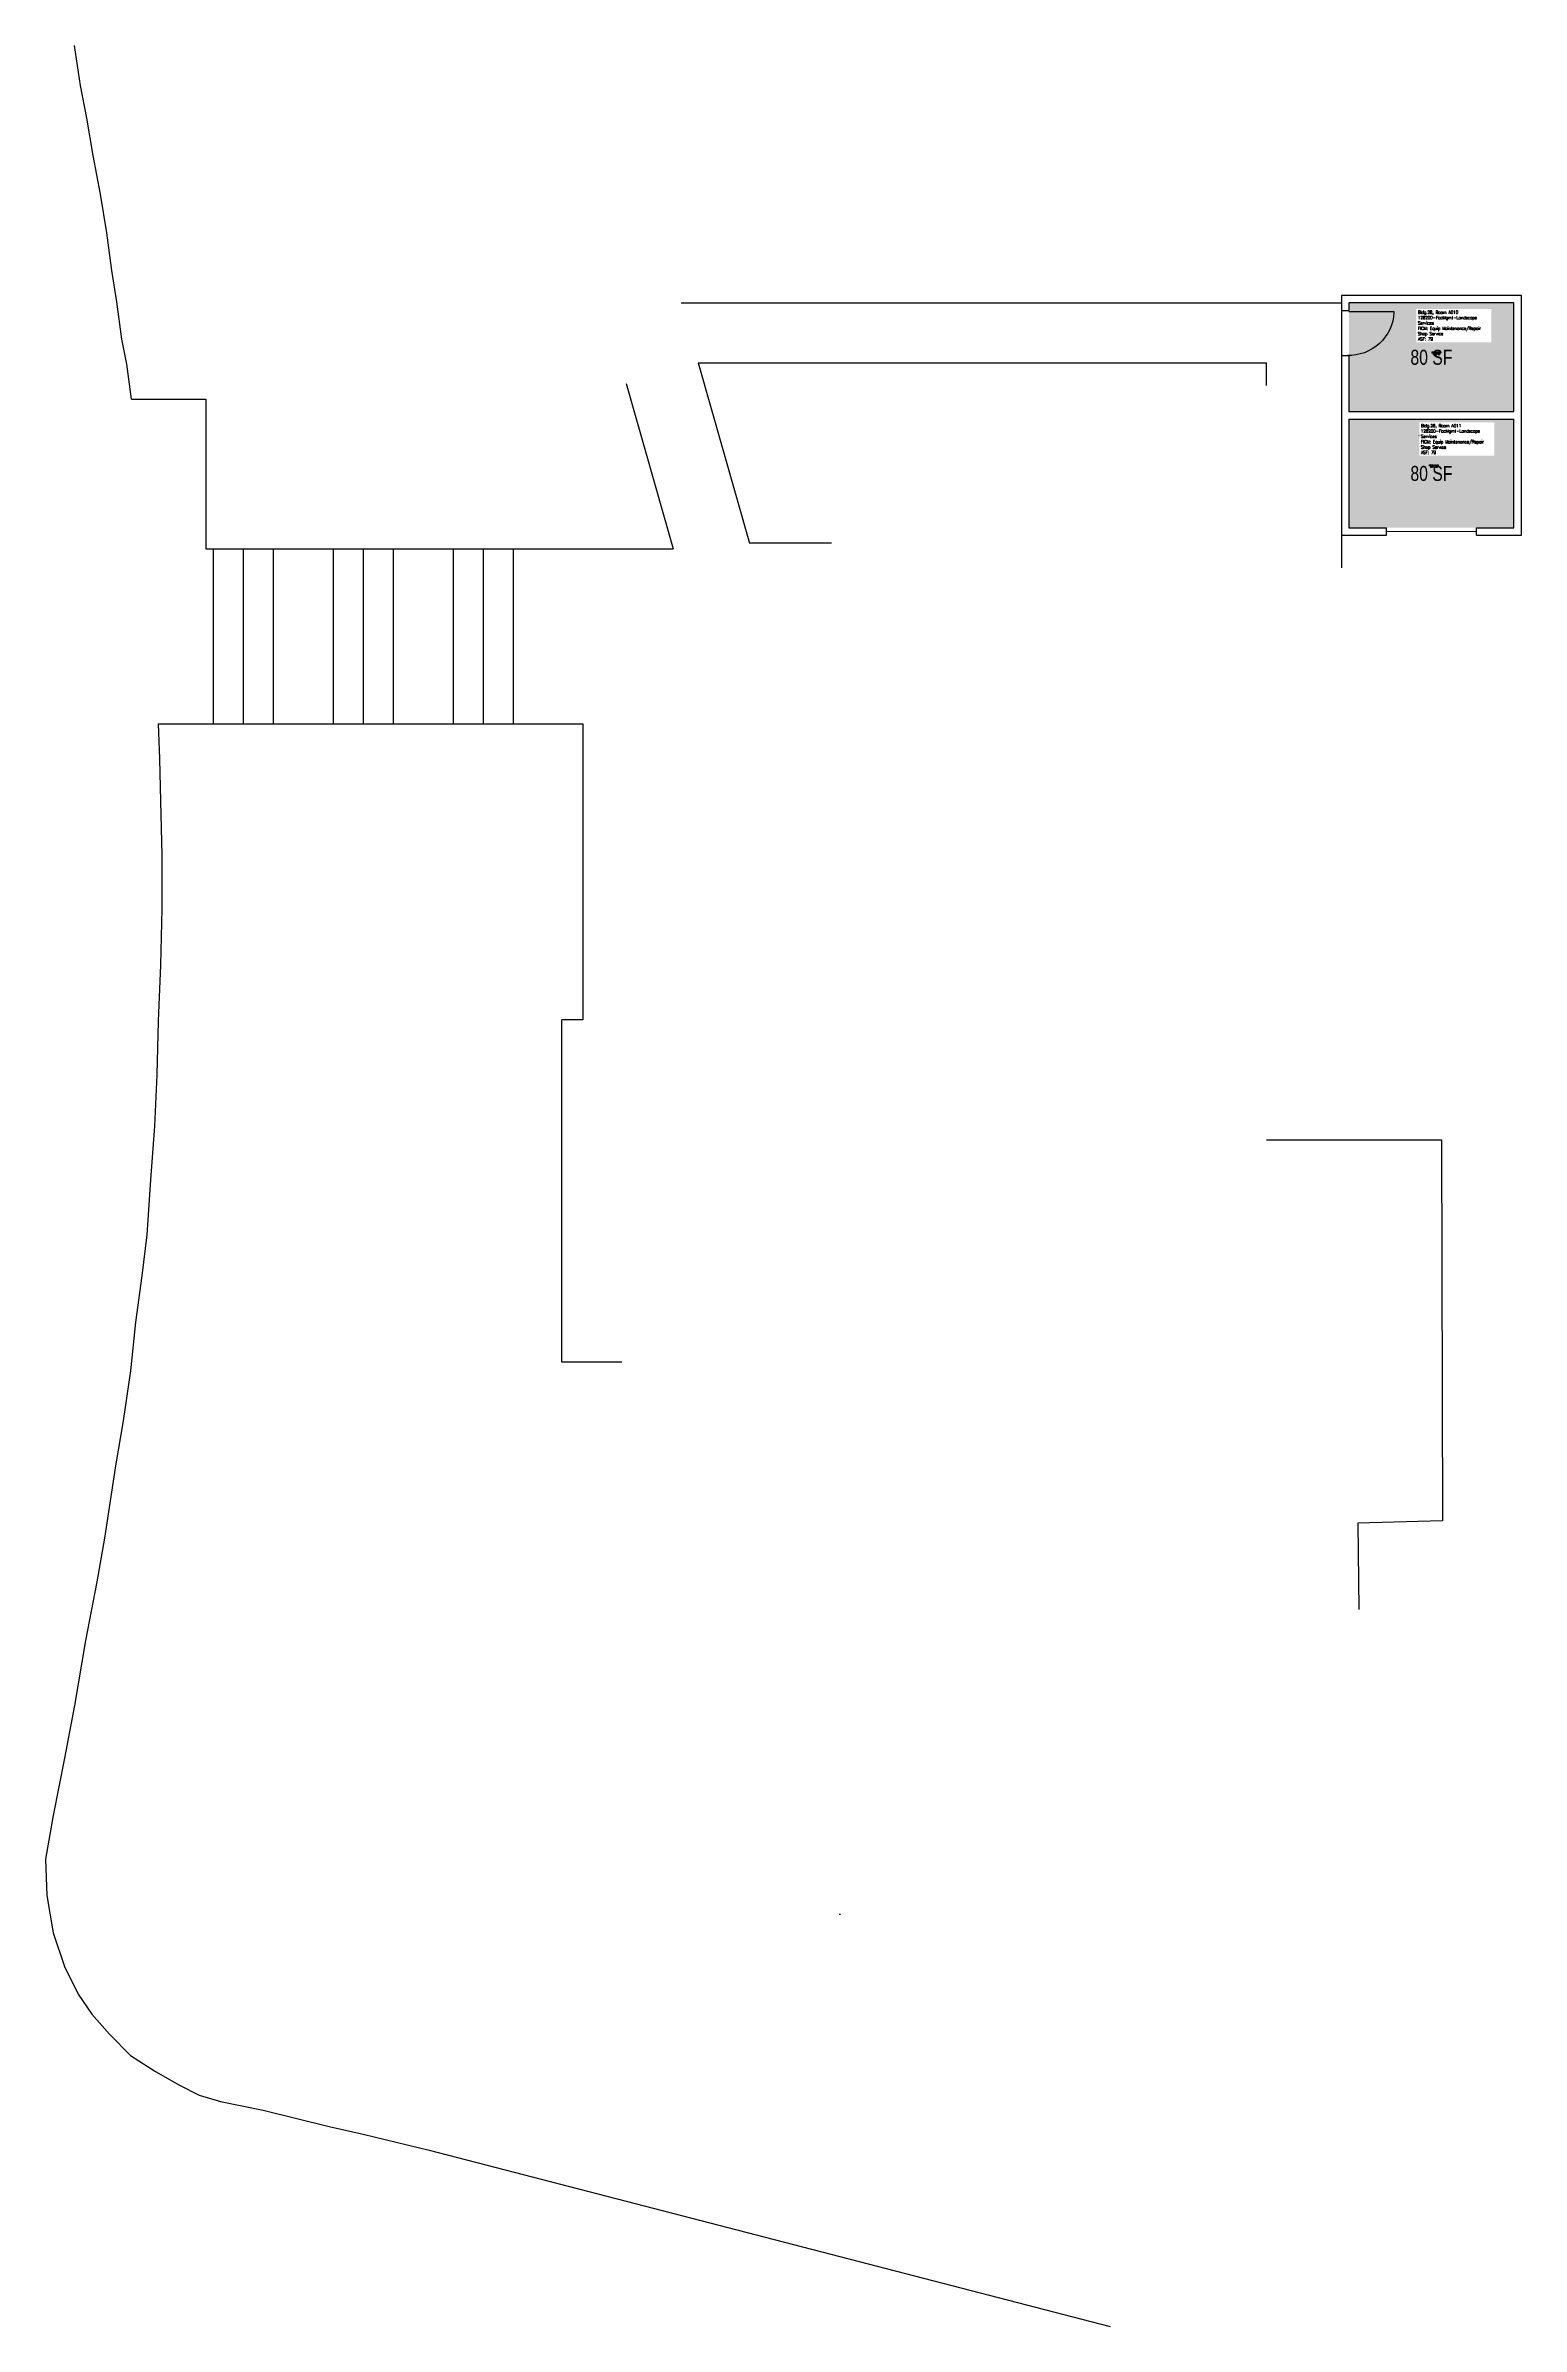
# Model space of a CAD drawing. Header units: inches. Extents: x -635 to 546, y -330 to 1496.
import ezdxf
from ezdxf.enums import TextEntityAlignment as Align

# ---------------------------------------------------------------- set-up
doc = ezdxf.new("R2010")
doc.units = ezdxf.units.IN
doc.header["$LTSCALE"] = 100
doc.header["$MEASUREMENT"] = 0
doc.layers.get('0').update_dxf_attribs({"linetype": 'CONTINUOUS'})
for name, color, linetype in [('A-DOOR', 2, 'CONTINUOUS'), ('A-IDEN-RNUM', 7, 'CONTINUOUS'), ('A-IDEN-SNUM', 4, 'CONTINUOUS'), ('A-IDEN-VNUM', 4, 'CONTINUOUS'), ('A-SITE', 3, 'CONTINUOUS'), ('A-WALL', 5, 'CONTINUOUS'), ('AREA-TEXT', 3, 'CONTINUOUS'), ('Rooms-Category-Color', 7, 'CONTINUOUS'), ('Rooms-College-Color', 7, 'CONTINUOUS'), ('Rooms-Department-Color', 7, 'CONTINUOUS'), ('Rooms-Division-Color', 7, 'CONTINUOUS'), ('Rooms-Information', 7, 'CONTINUOUS')]:
    doc.layers.add(name, color=color, linetype=linetype)
doc.styles.add('AREA', font='arial.ttf', dxfattribs={"width": 0.75, "height": 24})
doc.styles.add('ROOMSNUMBER', font='TXT.SHX', dxfattribs={"height": 0.03})
doc.styles.add('ROOMVNUMBER', font='simplex.shx', dxfattribs={"width": 0.85})

# ---------------------------------------------------------------- blocks, each defined once
blk = doc.blocks.new('36DOOR')
blk.add_lwpolyline([(-0.75, 0, 1.5, 1.5, 0), (-0.75, 36, 0, 0, 0), (-1.5, 36, 0, 0, 0.4142136), (-36, -1.5, 0, 0, 0.4142136)], format="xyseb")

msp = doc.modelspace()

# ---------------------------------------------------------------- hatches: boundary and pattern name
at = {"layer": 'Rooms-Category-Color', "true_color": 0xe3c5e1}
for points in [[(408, 1248), (408, 1284), (408, 1290), (540, 1290), (540, 1203), (408, 1203)], [(438, 1110), (510, 1110), (540, 1110), (540, 1197), (408, 1197), (408, 1110)]]:
    msp.add_hatch(color=254, dxfattribs=at).paths.add_polyline_path(points)
at = {"layer": 'Rooms-College-Color', "true_color": 0xadadad}
for points in [[(408, 1248), (408, 1284), (408, 1290), (540, 1290), (540, 1203), (408, 1203)], [(438, 1110), (510, 1110), (540, 1110), (540, 1197), (408, 1197), (408, 1110)]]:
    msp.add_hatch(color=253, dxfattribs=at).paths.add_polyline_path(points)
at = {"layer": 'Rooms-Department-Color', "true_color": 0x80bc67}
for points in [[(408, 1248), (408, 1284), (408, 1290), (540, 1290), (540, 1203), (408, 1203)], [(438, 1110), (510, 1110), (540, 1110), (540, 1197), (408, 1197), (408, 1110)]]:
    msp.add_hatch(color=83, dxfattribs=at).paths.add_polyline_path(points)
at = {"layer": 'Rooms-Division-Color', "true_color": 0x80bc67}
for points in [[(408, 1248), (408, 1284), (408, 1290), (540, 1290), (540, 1203), (408, 1203)], [(438, 1110), (510, 1110), (540, 1110), (540, 1197), (408, 1197), (408, 1110)]]:
    msp.add_hatch(color=83, dxfattribs=at).paths.add_polyline_path(points)

# ---------------------------------------------------------------- linework, layer by layer
at = {"layer": 'A-DOOR', "const_width": 1}
msp.add_lwpolyline([(510, 1107), (438, 1107)], dxfattribs=at)
at = {"layer": 'A-SITE'}
for p, q in [((-607, 1464), (-612, 1496)), ((-602, 1438), (-607, 1464)), ((-597, 1408), (-602, 1438)), ((-591, 1377), (-597, 1408)), ((-586, 1346), (-591, 1377)), ((-582, 1316), (-586, 1346)), ((-578, 1291), (-582, 1316)), ((-574, 1261), (-578, 1291)), ((-126.5, 1290), (402, 1290)), ((402, 1290), (402, 1078)), ((-570, 1241), (-574, 1261)), ((-112.8, 1242), (342, 1242)), ((-112.8, 1242), (-71.6, 1097.7)), ((342, 1224), (342, 1242)), ((-566.3, 1213), (-570, 1241)), ((-170.5, 1225.5), (-132.7, 1093)), ((-566.3, 1213), (-506.8, 1213)), ((-506.8, 1213), (-506.8, 1093)), ((-6, 1097.7), (-71.6, 1097.7)), ((-506.8, 1093), (-132.7, 1093)), ((-500.8, 1093), (-500.8, 953)), ((-476.8, 1093), (-476.8, 953)), ((-452.8, 1093), (-452.8, 953)), ((-404.8, 1093), (-404.8, 953)), ((-380.8, 1093), (-380.8, 953)), ((-356.8, 1093), (-356.8, 953)), ((-308.8, 1093), (-308.8, 953)), ((-284.8, 1093), (-284.8, 953)), ((-260.8, 1093), (-260.8, 953)), ((-545, 953), (-544, 925)), ((-545, 953), (-205.2, 953)), ((-205.2, 953), (-205.2, 716)), ((-544, 925), (-543, 891)), ((-543, 891), (-542, 848)), ((-542, 848), (-542, 805)), ((-542, 805), (-543, 760)), ((-543, 760), (-545, 715)), ((-545, 715), (-546, 672)), ((-222, 442), (-222, 716)), ((-205.2, 716), (-222, 716)), ((-546, 672), (-548, 631)), ((-548, 631), (-551, 588)), ((342, 620), (482, 620)), ((482, 620), (483, 315)), ((-551, 588), (-554, 544)), ((-554, 544), (-558, 511)), ((-558, 511), (-563, 474)), ((-563, 474), (-567, 435)), ((-174, 442), (-222, 442)), ((-567, 435), (-573, 395)), ((-573, 395), (-579, 359)), ((-579, 359), (-588, 301)), ((483, 315), (415, 313)), ((415, 313), (416, 244)), ((-588, 301), (-594, 266)), ((-594, 266), (-603, 219)), ((-603, 219), (-612, 167)), ((-612, 167), (-620, 125)), ((-620, 125), (-629, 79)), ((-629, 79), (-635, 44)), ((-635, 44), (-634, 15)), ((-634, 15), (-629, -15)), ((-629, -15), (-620, -42)), ((-620, -42), (-609, -64)), ((-609, -64), (-598, -80)), ((-598, -80), (-584, -96)), ((-584, -96), (-567, -113)), ((-567, -113), (-547, -126)), ((-547, -126), (-528, -137)), ((-528, -137), (-512, -145)), ((-512, -145), (-495, -150)), ((-495, -150), (-461, -157)), ((-461, -157), (-408, -170)), ((-408, -170), (-381, -176)), ((-381, -176), (-328, -189)), ((-328, -189), (-193, -224)), ((-193, -224), (217, -330))]:
    msp.add_line(p, q, dxfattribs=at)
at = {"layer": 'A-WALL'}
for p, q in [((546, 1296), (402, 1296)), ((402, 1296), (402, 1284)), ((402, 1284), (408, 1284)), ((540, 1290), (408, 1290)), ((408, 1290), (408, 1284)), ((540, 1203), (540, 1290)), ((546, 1104), (546, 1296)), ((402, 1248), (408, 1248)), ((402, 1248), (402, 1104)), ((408, 1248), (408, 1203)), ((408, 1203), (540, 1203)), ((408, 1197), (408, 1110)), ((408, 1197), (540, 1197)), ((540, 1110), (540, 1197)), ((402, 1104), (438, 1104)), ((408, 1110), (438, 1110)), ((438, 1104), (438, 1110)), ((510, 1104), (510, 1110)), ((510, 1110), (540, 1110)), ((510, 1104), (546, 1104)), ((0, 0), (1, 0)), ((0, 0), (1, 0))]:
    msp.add_line(p, q, dxfattribs=at)

# ---------------------------------------------------------------- block references
at = {"layer": 'A-DOOR', "xscale": -0.9999999990686774, "yscale": 0.9999999974767891, "rotation": 270}
msp.add_blockref('36DOOR', (408, 1284), dxfattribs=at)

# ---------------------------------------------------------------- texts
at = {"layer": 'A-IDEN-RNUM', "style": 'ROOMSNUMBER', "width": 0.85}
for s, p in [('0010-00', (478, 1249)), ('0011-00', (476, 1158.7))]:
    msp.add_text(s, height=1, dxfattribs=at).set_placement(p, align=Align.MIDDLE)
at = {"layer": 'A-IDEN-SNUM', "style": 'ROOMSNUMBER', "width": 0.85}
for s, p in [('0280A01000', (478, 1250.4)), ('0280A01100', (476, 1160))]:
    msp.add_text(s, height=1, dxfattribs=at).set_placement(p, align=Align.MIDDLE)
at = {"layer": 'A-IDEN-VNUM', "style": 'ROOMVNUMBER', "width": 0.85}
for s, p in [('10', (474.1, 1268.8)), ('11', (473.2, 1178))]:
    msp.add_text(s, height=18, dxfattribs=at).set_placement(p, align=Align.MIDDLE)
at = {"layer": 'AREA-TEXT', "style": 'AREA', "width": 0.75}
for p in [(474, 1246.5), (474, 1153.5)]:
    msp.add_text('80 SF', height=12, dxfattribs=at).set_placement(p, align=Align.MIDDLE_CENTER)

# ---------------------------------------------------------------- next in the draw order: texts
at = {"layer": 'Rooms-Information', "char_height": 2.5714, "width": 57.6, "attachment_point": 7, "style": 'ROOMVNUMBER', "bg_fill": 3, "box_fill_scale": 1.5, "bg_fill_color": 256, "bg_fill_true_color": 13158600, "bg_fill_transparency": 0}
for s, insert in [('Bldg.28, Room A010^M^J128200-FacMgmt-Landscape Services^M^JFICM: Equip Maintenance/Repair Shop Service^M^JASF: 79', (463.2, 1259.8)), ('Bldg.28, Room A011^M^J128200-FacMgmt-Landscape Services^M^JFICM: Equip Maintenance/Repair Shop Service^M^JASF: 79', (465.6, 1169))]:
    msp.add_mtext(s, dxfattribs=dict(at, insert=insert))

doc.saveas('drawing.dxf')
